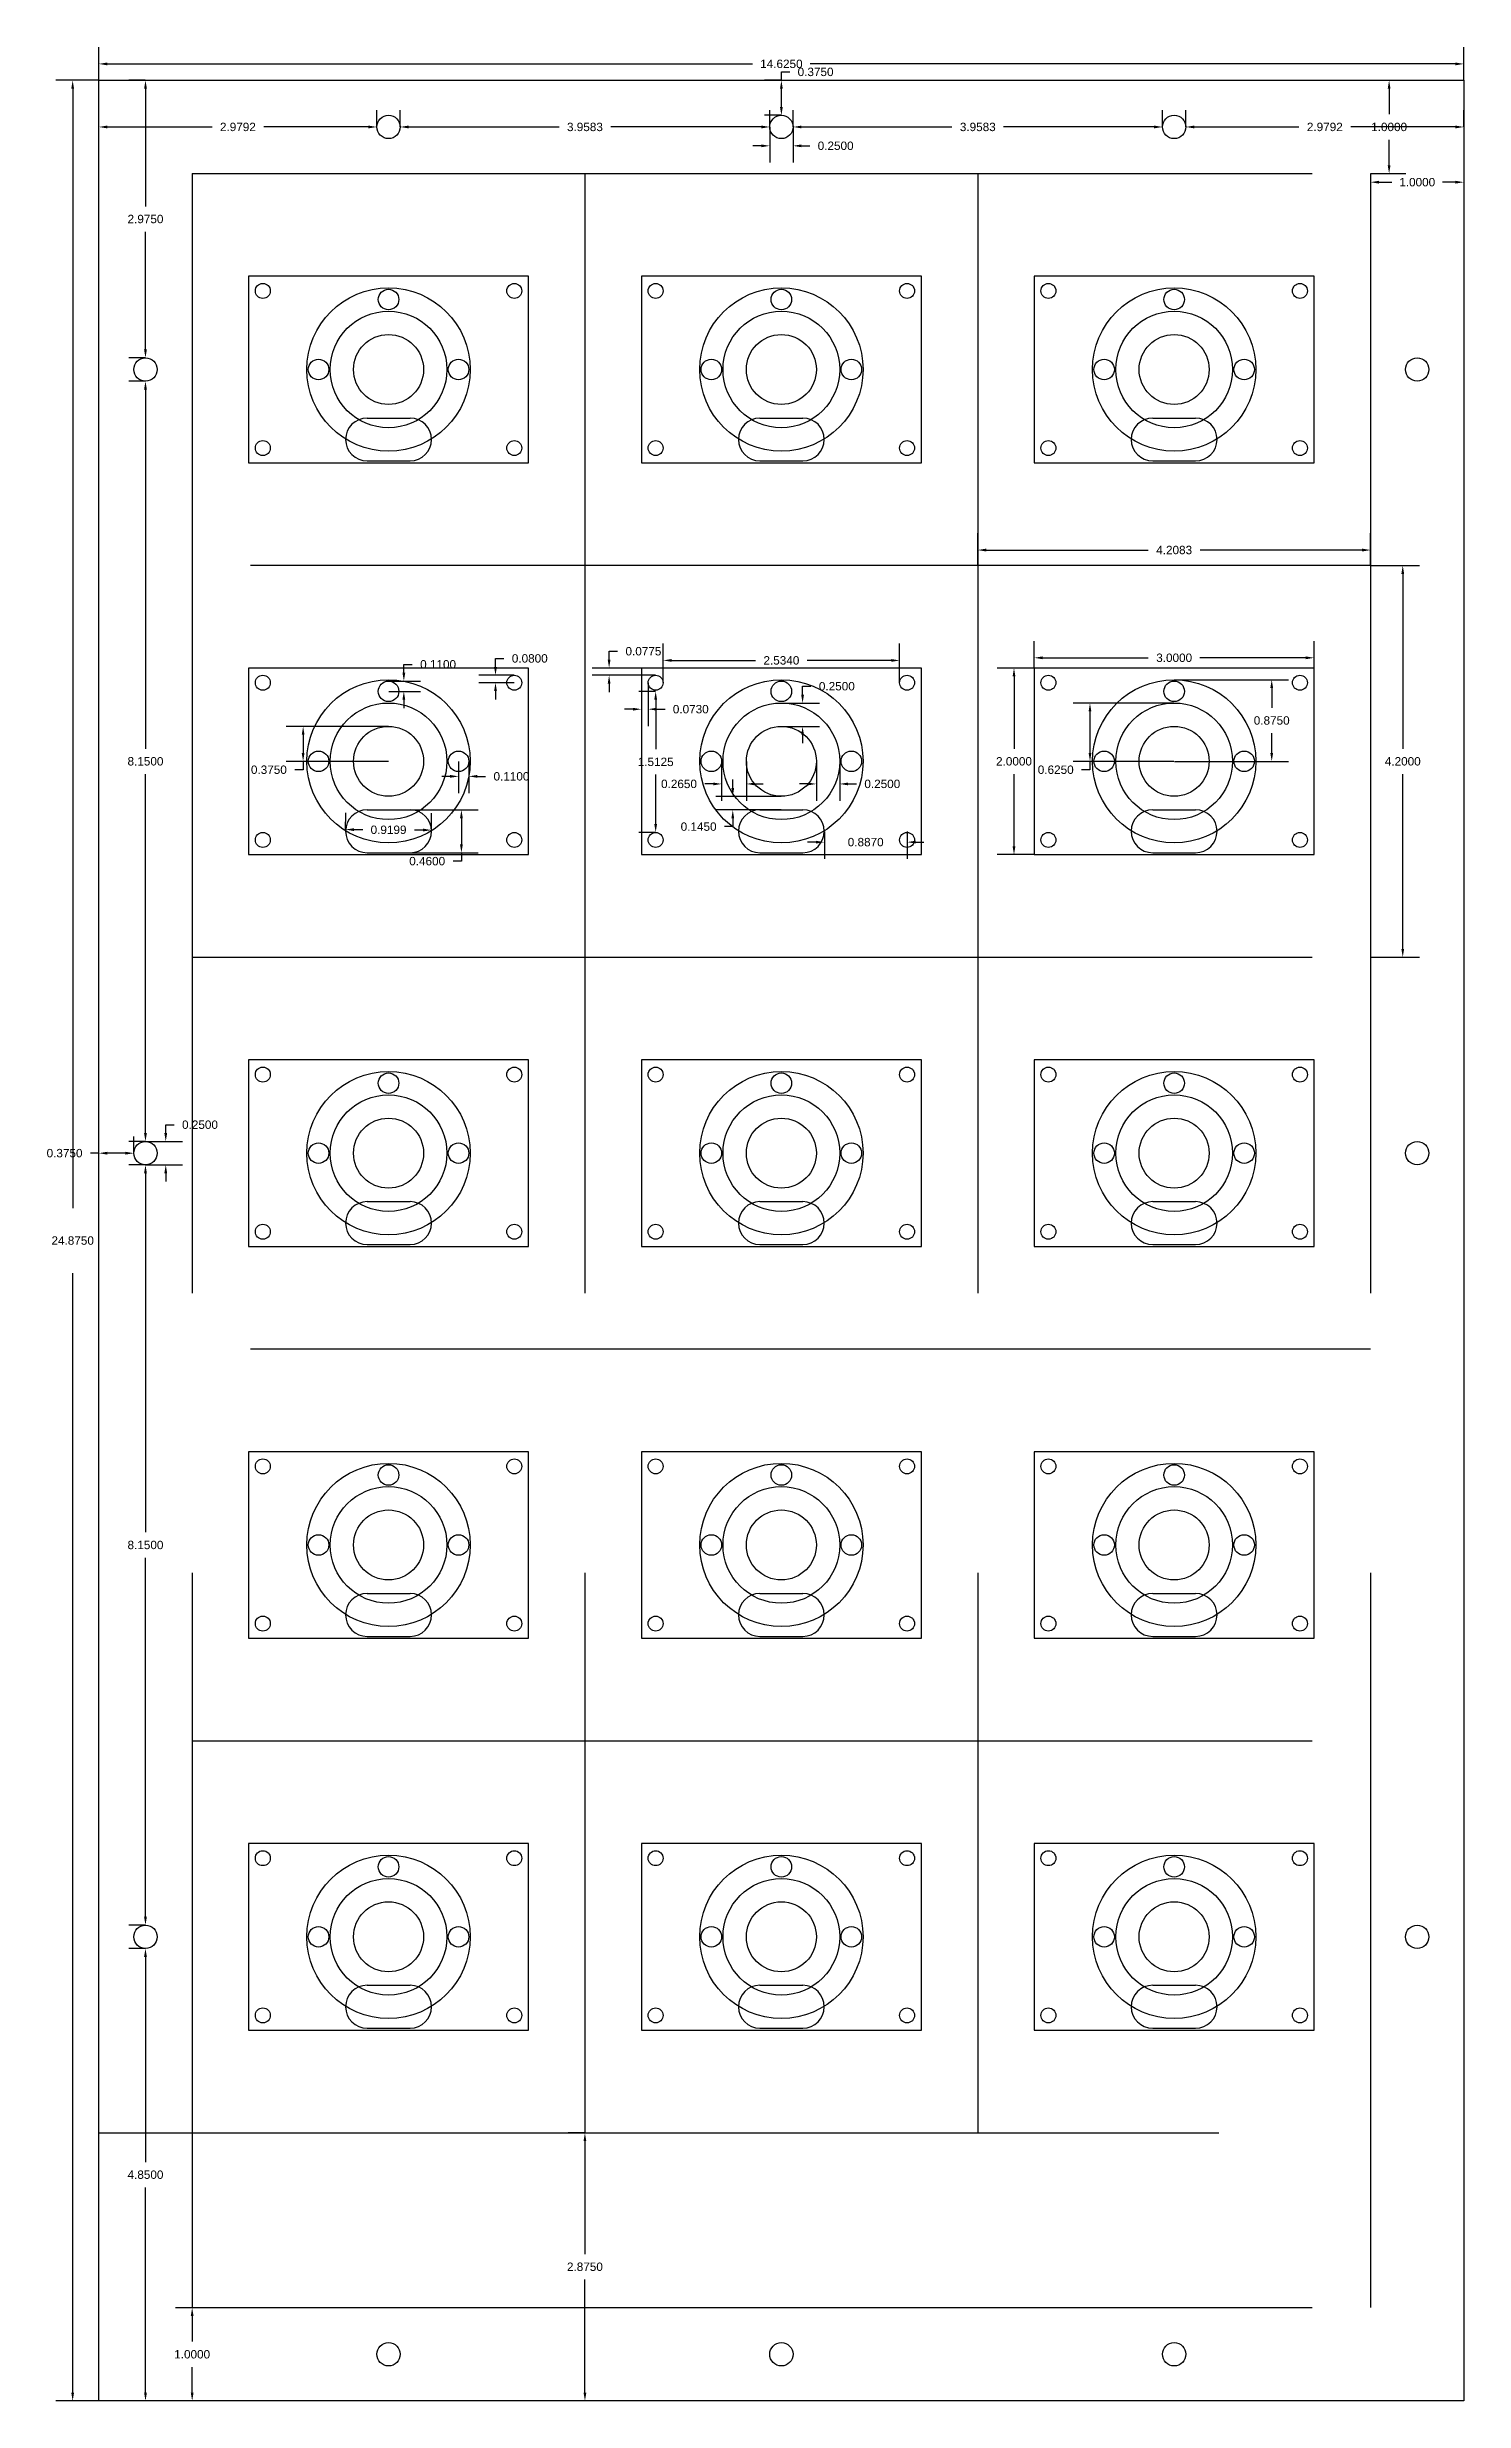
# Model space of a CAD drawing. Header units: inches. Extents: x 25.4 to 62.3, y -2 to 24.2.
# Drawn here: x 39.26 to 54.44, y -2 to 23.23 of the extents above; entities that cross this region are included whole.
import ezdxf

# ---------------------------------------------------------------- set-up
doc = ezdxf.new("R2010")
doc.units = ezdxf.units.IN
doc.header["$MEASUREMENT"] = 0
doc.linetypes.add('ACAD_ISO02W100', pattern=[15, 12, -3])
doc.layers.add('Reference', color=5, linetype='ACAD_ISO02W100')
doc.styles.get("Standard").update_dxf_attribs({"font": 'arial.ttf'})
doc.dimstyles.new('Annotative', dxfattribs={"dimscale": 0, "dimtxt": 0.09, "dimasz": 0.09, "dimexe": 0.18, "dimexo": 0.0025, "dimgap": 0.09, "dimtad": 0, "dimtih": 1, "dimtoh": 1, "dimdec": 4, "dimzin": 0, "dimdsep": 46, "dimtxsty": 'Standard', "dimcen": 0.09, "dimadec": 0, "dimazin": 0, "dimtfac": 1, "dimtdec": 4, "dimtofl": 0, "dimtmove": 0, "dimatfit": 3, "dimfxl": 1, "dimtolj": 1, "dimtzin": 0, "dimarcsym": 0})

msp = doc.modelspace()

# ---------------------------------------------------------------- blocks, each defined once
blk = doc.blocks.new('*D23')
at = {"layer": 'Defpoints', "color": 0, "transparency": 16777216}
for p in [(42.922, 15.948), (42.007, 15.573), (42.922, 15.573)]:
    blk.add_point(p, dxfattribs=at)
at = {"layer": 'Reference', "color": 0, "lineweight": -2, "transparency": 16777216}
for p, q in [((42.92, 15.948), (41.827, 15.948)), ((42.007, 15.858), (42.007, 15.663)), ((42.92, 15.573), (41.827, 15.573)), ((42.007, 15.483), (41.917, 15.483)), ((42.007, 15.573), (42.007, 15.483))]:
    blk.add_line(p, q, dxfattribs=at)
at = {"layer": 'Reference', "color": 0, "transparency": 16777216}
for points in [[(41.992, 15.858), (42.022, 15.858), (42.007, 15.948)], [(41.992, 15.663), (42.022, 15.663), (42.007, 15.573)]]:
    blk.add_solid(points, dxfattribs=at)
at = {"layer": 'Reference', "color": 0, "transparency": 16777216, "insert": (41.64, 15.483), "char_height": 0.09, "attachment_point": 5}
blk.add_mtext('\\A1;0.3750', dxfattribs=at)
blk = doc.blocks.new('*D24')
at = {"layer": 'Defpoints', "color": 0, "transparency": 16777216}
for p in [(42.462, 14.829), (43.382, 14.836), (43.382, 14.823)]:
    blk.add_point(p, dxfattribs=at)
at = {"layer": 'Reference', "color": 0, "lineweight": -2, "transparency": 16777216}
for p, q in [((42.462, 14.832), (42.463, 15.022)), ((43.382, 14.826), (43.383, 15.016)), ((42.552, 14.841), (42.645, 14.841)), ((43.292, 14.837), (43.199, 14.837))]:
    blk.add_line(p, q, dxfattribs=at)
at = {"layer": 'Reference', "color": 0, "transparency": 16777216}
for points in [[(42.552, 14.856), (42.552, 14.826), (42.462, 14.842)], [(43.292, 14.852), (43.292, 14.822), (43.382, 14.836)]]:
    blk.add_solid(points, dxfattribs=at)
at = {"layer": 'Reference', "color": 0, "transparency": 16777216, "insert": (42.922, 14.839), "char_height": 0.09, "attachment_point": 5}
blk.add_mtext('\\A1;0.9199', dxfattribs=at)
blk = doc.blocks.new('*D25')
at = {"layer": 'Defpoints', "color": 0, "transparency": 16777216}
for p in [(42.922, 16.433), (43.086, 16.433), (42.922, 16.323)]:
    blk.add_point(p, dxfattribs=at)
at = {"layer": 'Reference', "color": 0, "lineweight": -2, "transparency": 16777216}
for p, q in [((42.925, 16.433), (43.266, 16.433)), ((43.086, 16.523), (43.086, 16.613)), ((43.086, 16.613), (43.176, 16.613)), ((42.925, 16.323), (43.266, 16.323)), ((43.086, 16.233), (43.086, 16.143))]:
    blk.add_line(p, q, dxfattribs=at)
at = {"layer": 'Reference', "color": 0, "transparency": 16777216}
for points in [[(43.071, 16.523), (43.101, 16.523), (43.086, 16.433)], [(43.071, 16.233), (43.101, 16.233), (43.086, 16.323)]]:
    blk.add_solid(points, dxfattribs=at)
at = {"layer": 'Reference', "color": 0, "transparency": 16777216, "insert": (43.453, 16.613), "char_height": 0.09, "attachment_point": 5}
blk.add_mtext('\\A1;0.1100', dxfattribs=at)
blk = doc.blocks.new('*D26')
at = {"layer": 'Defpoints', "color": 0, "transparency": 16777216}
for p in [(43.672, 15.573), (43.782, 15.573), (43.782, 15.412)]:
    blk.add_point(p, dxfattribs=at)
at = {"layer": 'Reference', "color": 0, "lineweight": -2, "transparency": 16777216}
for p, q in [((43.582, 15.412), (43.492, 15.412)), ((43.672, 15.571), (43.672, 15.232)), ((43.782, 15.571), (43.782, 15.232)), ((43.872, 15.412), (43.962, 15.412))]:
    blk.add_line(p, q, dxfattribs=at)
at = {"layer": 'Reference', "color": 0, "transparency": 16777216}
for points in [[(43.582, 15.427), (43.582, 15.397), (43.672, 15.412)], [(43.872, 15.427), (43.872, 15.397), (43.782, 15.412)]]:
    blk.add_solid(points, dxfattribs=at)
at = {"layer": 'Reference', "color": 0, "transparency": 16777216, "insert": (44.239, 15.412), "char_height": 0.09, "attachment_point": 5}
blk.add_mtext('\\A1;0.1100', dxfattribs=at)
blk = doc.blocks.new('*D28')
at = {"layer": 'Defpoints', "color": 0, "transparency": 16777216}
for p in [(42.922, 15.053), (42.922, 14.593), (43.703, 14.593)]:
    blk.add_point(p, dxfattribs=at)
at = {"layer": 'Reference', "color": 0, "lineweight": -2, "transparency": 16777216}
for p, q in [((42.925, 15.053), (43.883, 15.053)), ((43.703, 14.963), (43.703, 14.683)), ((42.925, 14.593), (43.883, 14.593)), ((43.703, 14.503), (43.613, 14.503)), ((43.703, 14.593), (43.703, 14.503))]:
    blk.add_line(p, q, dxfattribs=at)
at = {"layer": 'Reference', "color": 0, "transparency": 16777216}
for points in [[(43.688, 14.963), (43.718, 14.963), (43.703, 15.053)], [(43.688, 14.683), (43.718, 14.683), (43.703, 14.593)]]:
    blk.add_solid(points, dxfattribs=at)
at = {"layer": 'Reference', "color": 0, "transparency": 16777216, "insert": (43.336, 14.503), "char_height": 0.09, "attachment_point": 5}
blk.add_mtext('\\A1;0.4600', dxfattribs=at)
blk = doc.blocks.new('*D29')
at = {"layer": 'Defpoints', "color": 0, "transparency": 16777216}
for p in [(44.068, 16.496), (44.269, 16.496), (44.269, 16.416)]:
    blk.add_point(p, dxfattribs=at)
at = {"layer": 'Reference', "color": 0, "lineweight": -2, "transparency": 16777216}
for p, q in [((44.068, 16.586), (44.068, 16.676)), ((44.068, 16.676), (44.158, 16.676)), ((44.267, 16.496), (43.888, 16.496)), ((44.267, 16.416), (43.888, 16.416)), ((44.068, 16.326), (44.068, 16.236))]:
    blk.add_line(p, q, dxfattribs=at)
at = {"layer": 'Reference', "color": 0, "transparency": 16777216}
for points in [[(44.053, 16.586), (44.083, 16.586), (44.068, 16.496)], [(44.053, 16.326), (44.083, 16.326), (44.068, 16.416)]]:
    blk.add_solid(points, dxfattribs=at)
at = {"layer": 'Reference', "color": 0, "transparency": 16777216, "insert": (44.435, 16.676), "char_height": 0.09, "attachment_point": 5}
blk.add_mtext('\\A1;0.0800', dxfattribs=at)
blk = doc.blocks.new('*D31')
at = {"layer": 'Defpoints', "color": 0, "transparency": 16777216}
for p in [(46.491, 15.573), (46.756, 15.573), (46.491, 15.331)]:
    blk.add_point(p, dxfattribs=at)
at = {"layer": 'Reference', "color": 0, "lineweight": -2, "transparency": 16777216}
for p, q in [((46.491, 15.571), (46.491, 15.151)), ((46.756, 15.571), (46.756, 15.151)), ((46.401, 15.331), (46.311, 15.331)), ((46.846, 15.331), (46.936, 15.331))]:
    blk.add_line(p, q, dxfattribs=at)
at = {"layer": 'Reference', "color": 0, "transparency": 16777216}
for points in [[(46.401, 15.346), (46.401, 15.316), (46.491, 15.331)], [(46.846, 15.346), (46.846, 15.316), (46.756, 15.331)]]:
    blk.add_solid(points, dxfattribs=at)
at = {"layer": 'Reference', "color": 0, "transparency": 16777216, "insert": (46.034, 15.331), "char_height": 0.09, "attachment_point": 5}
blk.add_mtext('\\A1;0.2650', dxfattribs=at)
blk = doc.blocks.new('*D32')
at = {"layer": 'Defpoints', "color": 0, "transparency": 16777216}
for p in [(47.506, 15.573), (47.756, 15.573), (47.756, 15.331)]:
    blk.add_point(p, dxfattribs=at)
at = {"layer": 'Reference', "color": 0, "lineweight": -2, "transparency": 16777216}
for p, q in [((47.506, 15.571), (47.506, 15.151)), ((47.756, 15.571), (47.756, 15.151)), ((47.416, 15.331), (47.326, 15.331)), ((47.846, 15.331), (47.936, 15.331))]:
    blk.add_line(p, q, dxfattribs=at)
at = {"layer": 'Reference', "color": 0, "transparency": 16777216}
for points in [[(47.416, 15.346), (47.416, 15.316), (47.506, 15.331)], [(47.846, 15.346), (47.846, 15.316), (47.756, 15.331)]]:
    blk.add_solid(points, dxfattribs=at)
at = {"layer": 'Reference', "color": 0, "transparency": 16777216, "insert": (48.212, 15.331), "char_height": 0.09, "attachment_point": 5}
blk.add_mtext('\\A1;0.2500', dxfattribs=at)
blk = doc.blocks.new('*D33')
at = {"layer": 'Defpoints', "color": 0, "transparency": 16777216}
for p in [(47.131, 16.198), (47.358, 16.198), (47.131, 15.948)]:
    blk.add_point(p, dxfattribs=at)
at = {"layer": 'Reference', "color": 0, "lineweight": -2, "transparency": 16777216}
for p, q in [((47.133, 16.198), (47.538, 16.198)), ((47.358, 16.288), (47.358, 16.378)), ((47.358, 16.378), (47.448, 16.378)), ((47.133, 15.948), (47.538, 15.948)), ((47.358, 15.858), (47.358, 15.768))]:
    blk.add_line(p, q, dxfattribs=at)
at = {"layer": 'Reference', "color": 0, "transparency": 16777216}
for points in [[(47.343, 16.288), (47.373, 16.288), (47.358, 16.198)], [(47.343, 15.858), (47.373, 15.858), (47.358, 15.948)]]:
    blk.add_solid(points, dxfattribs=at)
at = {"layer": 'Reference', "color": 0, "transparency": 16777216, "insert": (47.725, 16.378), "char_height": 0.09, "attachment_point": 5}
blk.add_mtext('\\A1;0.2500', dxfattribs=at)
blk = doc.blocks.new('*D34')
at = {"layer": 'Defpoints', "color": 0, "transparency": 16777216}
for p in [(45.784, 16.323), (45.784, 14.811), (45.784, 14.811)]:
    blk.add_point(p, dxfattribs=at)
at = {"layer": 'Reference', "color": 0, "lineweight": -2, "transparency": 16777216}
for p, q in [((45.781, 16.323), (45.604, 16.323)), ((45.784, 16.233), (45.784, 15.703)), ((45.784, 14.901), (45.784, 15.431)), ((45.781, 14.811), (45.604, 14.811))]:
    blk.add_line(p, q, dxfattribs=at)
at = {"layer": 'Reference', "color": 0, "transparency": 16777216}
for points in [[(45.769, 16.233), (45.799, 16.233), (45.784, 16.323)], [(45.769, 14.901), (45.799, 14.901), (45.784, 14.811)]]:
    blk.add_solid(points, dxfattribs=at)
at = {"layer": 'Reference', "color": 0, "transparency": 16777216, "insert": (45.784, 15.567), "char_height": 0.09, "attachment_point": 5}
blk.add_mtext('\\A1;1.5125', dxfattribs=at)
blk = doc.blocks.new('*D35')
at = {"layer": 'Defpoints', "color": 0, "transparency": 16777216}
for p in [(48.398, 16.655), (45.864, 16.416), (48.398, 16.416)]:
    blk.add_point(p, dxfattribs=at)
at = {"layer": 'Reference', "color": 0, "lineweight": -2, "transparency": 16777216}
for p, q in [((45.864, 16.418), (45.864, 16.835)), ((45.954, 16.655), (46.853, 16.655)), ((48.308, 16.655), (47.408, 16.655)), ((48.398, 16.418), (48.398, 16.835))]:
    blk.add_line(p, q, dxfattribs=at)
at = {"layer": 'Reference', "color": 0, "transparency": 16777216}
for points in [[(45.954, 16.67), (45.954, 16.64), (45.864, 16.655)], [(48.308, 16.67), (48.308, 16.64), (48.398, 16.655)]]:
    blk.add_solid(points, dxfattribs=at)
at = {"layer": 'Reference', "color": 0, "transparency": 16777216, "insert": (47.131, 16.655), "char_height": 0.09, "attachment_point": 5}
blk.add_mtext('\\A1;2.5340', dxfattribs=at)
blk = doc.blocks.new('*D36')
at = {"layer": 'Defpoints', "color": 0, "transparency": 16777216}
for p in [(47.131, 15.198), (46.61, 15.053), (47.131, 15.053)]:
    blk.add_point(p, dxfattribs=at)
at = {"layer": 'Reference', "color": 0, "lineweight": -2, "transparency": 16777216}
for p, q in [((47.128, 15.198), (46.43, 15.198)), ((46.61, 15.288), (46.61, 15.378)), ((47.128, 15.053), (46.43, 15.053)), ((46.61, 14.963), (46.61, 14.873)), ((46.61, 14.873), (46.52, 14.873))]:
    blk.add_line(p, q, dxfattribs=at)
at = {"layer": 'Reference', "color": 0, "transparency": 16777216}
for points in [[(46.595, 15.288), (46.625, 15.288), (46.61, 15.198)], [(46.595, 14.963), (46.625, 14.963), (46.61, 15.053)]]:
    blk.add_solid(points, dxfattribs=at)
at = {"layer": 'Reference', "color": 0, "transparency": 16777216, "insert": (46.244, 14.873), "char_height": 0.09, "attachment_point": 5}
blk.add_mtext('\\A1;0.1450', dxfattribs=at)
blk = doc.blocks.new('*D38')
at = {"layer": 'Defpoints', "color": 0, "transparency": 16777216}
for p in [(47.591, 14.823), (48.478, 14.823), (48.478, 14.707)]:
    blk.add_point(p, dxfattribs=at)
at = {"layer": 'Reference', "color": 0, "lineweight": -2, "transparency": 16777216}
for p, q in [((47.501, 14.707), (47.411, 14.707)), ((47.591, 14.821), (47.591, 14.527)), ((48.478, 14.821), (48.478, 14.527)), ((48.568, 14.707), (48.658, 14.707))]:
    blk.add_line(p, q, dxfattribs=at)
at = {"layer": 'Reference', "color": 0, "transparency": 16777216}
for points in [[(47.501, 14.722), (47.501, 14.692), (47.591, 14.707)], [(48.568, 14.722), (48.568, 14.692), (48.478, 14.707)]]:
    blk.add_solid(points, dxfattribs=at)
at = {"layer": 'Reference', "color": 0, "transparency": 16777216, "insert": (48.034, 14.707), "char_height": 0.09, "attachment_point": 5}
blk.add_mtext('\\A1;0.8870', dxfattribs=at)
blk = doc.blocks.new('*D39')
at = {"layer": 'Defpoints', "color": 0, "transparency": 16777216}
for p in [(51.339, 16.198), (50.437, 15.573), (51.339, 15.573)]:
    blk.add_point(p, dxfattribs=at)
at = {"layer": 'Reference', "color": 0, "lineweight": -2, "transparency": 16777216}
for p, q in [((51.336, 16.198), (50.257, 16.198)), ((50.437, 16.108), (50.437, 15.663)), ((51.336, 15.573), (50.257, 15.573)), ((50.437, 15.483), (50.347, 15.483)), ((50.437, 15.573), (50.437, 15.483))]:
    blk.add_line(p, q, dxfattribs=at)
at = {"layer": 'Reference', "color": 0, "transparency": 16777216}
for points in [[(50.422, 16.108), (50.452, 16.108), (50.437, 16.198)], [(50.422, 15.663), (50.452, 15.663), (50.437, 15.573)]]:
    blk.add_solid(points, dxfattribs=at)
at = {"layer": 'Reference', "color": 0, "transparency": 16777216, "insert": (50.07, 15.483), "char_height": 0.09, "attachment_point": 5}
blk.add_mtext('\\A1;0.6250', dxfattribs=at)
blk = doc.blocks.new('*D40')
at = {"layer": 'Defpoints', "color": 0, "transparency": 16777216}
for p in [(51.339, 16.448), (51.339, 15.573), (52.384, 15.573)]:
    blk.add_point(p, dxfattribs=at)
at = {"layer": 'Reference', "color": 0, "lineweight": -2, "transparency": 16777216}
for p, q in [((51.341, 16.448), (52.564, 16.448)), ((52.384, 16.358), (52.384, 16.147)), ((52.384, 15.663), (52.384, 15.875)), ((51.341, 15.573), (52.564, 15.573))]:
    blk.add_line(p, q, dxfattribs=at)
at = {"layer": 'Reference', "color": 0, "transparency": 16777216}
for points in [[(52.369, 16.358), (52.399, 16.358), (52.384, 16.448)], [(52.369, 15.663), (52.399, 15.663), (52.384, 15.573)]]:
    blk.add_solid(points, dxfattribs=at)
at = {"layer": 'Reference', "color": 0, "transparency": 16777216, "insert": (52.384, 16.011), "char_height": 0.09, "attachment_point": 5}
blk.add_mtext('\\A1;0.8750', dxfattribs=at)
blk = doc.blocks.new('*D41')
at = {"layer": 'Defpoints', "color": 0, "transparency": 16777216}
for p in [(49.839, 16.573), (49.623, 14.573), (49.839, 14.573)]:
    blk.add_point(p, dxfattribs=at)
at = {"layer": 'Reference', "color": 0, "lineweight": -2, "transparency": 16777216}
for p, q in [((49.836, 16.573), (49.443, 16.573)), ((49.623, 16.483), (49.623, 15.709)), ((49.623, 14.663), (49.623, 15.437)), ((49.836, 14.573), (49.443, 14.573))]:
    blk.add_line(p, q, dxfattribs=at)
at = {"layer": 'Reference', "color": 0, "transparency": 16777216}
for points in [[(49.608, 16.483), (49.638, 16.483), (49.623, 16.573)], [(49.608, 14.663), (49.638, 14.663), (49.623, 14.573)]]:
    blk.add_solid(points, dxfattribs=at)
at = {"layer": 'Reference', "color": 0, "transparency": 16777216, "insert": (49.623, 15.573), "char_height": 0.09, "attachment_point": 5}
blk.add_mtext('\\A1;2.0000', dxfattribs=at)
blk = doc.blocks.new('*D42')
at = {"layer": 'Defpoints', "color": 0, "transparency": 16777216}
for p in [(52.839, 16.683), (49.839, 16.573), (52.839, 16.573)]:
    blk.add_point(p, dxfattribs=at)
at = {"layer": 'Reference', "color": 0, "lineweight": -2, "transparency": 16777216}
for p, q in [((49.839, 16.576), (49.839, 16.863)), ((49.929, 16.683), (51.062, 16.683)), ((52.749, 16.683), (51.615, 16.683)), ((52.839, 16.576), (52.839, 16.863))]:
    blk.add_line(p, q, dxfattribs=at)
at = {"layer": 'Reference', "color": 0, "transparency": 16777216}
for points in [[(49.929, 16.698), (49.929, 16.668), (49.839, 16.683)], [(52.749, 16.698), (52.749, 16.668), (52.839, 16.683)]]:
    blk.add_solid(points, dxfattribs=at)
at = {"layer": 'Reference', "color": 0, "transparency": 16777216, "insert": (51.339, 16.683), "char_height": 0.09, "attachment_point": 5}
blk.add_mtext('\\A1;3.0000', dxfattribs=at)
blk = doc.blocks.new('*D43')
at = {"layer": 'Defpoints', "color": 0, "transparency": 16777216}
for p in [(45.285, 16.573), (45.784, 16.573), (45.784, 16.496)]:
    blk.add_point(p, dxfattribs=at)
at = {"layer": 'Reference', "color": 0, "lineweight": -2, "transparency": 16777216}
for p, q in [((45.285, 16.663), (45.285, 16.753)), ((45.285, 16.753), (45.375, 16.753)), ((45.781, 16.573), (45.105, 16.573)), ((45.781, 16.496), (45.105, 16.496)), ((45.285, 16.406), (45.285, 16.316))]:
    blk.add_line(p, q, dxfattribs=at)
at = {"layer": 'Reference', "color": 0, "transparency": 16777216}
for points in [[(45.27, 16.663), (45.3, 16.663), (45.285, 16.573)], [(45.27, 16.406), (45.3, 16.406), (45.285, 16.496)]]:
    blk.add_solid(points, dxfattribs=at)
at = {"layer": 'Reference', "color": 0, "transparency": 16777216, "insert": (45.653, 16.753), "char_height": 0.09, "attachment_point": 5}
blk.add_mtext('\\A1;0.0775', dxfattribs=at)
blk = doc.blocks.new('*D45')
at = {"layer": 'Defpoints', "color": 0, "transparency": 16777216}
for p in [(45.631, 16.416), (45.704, 16.416), (45.704, 16.132)]:
    blk.add_point(p, dxfattribs=at)
at = {"layer": 'Reference', "color": 0, "lineweight": -2, "transparency": 16777216}
for p, q in [((45.631, 16.413), (45.631, 15.952)), ((45.704, 16.413), (45.704, 15.952)), ((45.541, 16.132), (45.451, 16.132)), ((45.794, 16.132), (45.884, 16.132))]:
    blk.add_line(p, q, dxfattribs=at)
at = {"layer": 'Reference', "color": 0, "transparency": 16777216}
for points in [[(45.541, 16.147), (45.541, 16.117), (45.631, 16.132)], [(45.794, 16.147), (45.794, 16.117), (45.704, 16.132)]]:
    blk.add_solid(points, dxfattribs=at)
at = {"layer": 'Reference', "color": 0, "transparency": 16777216, "insert": (46.16, 16.132), "char_height": 0.09, "attachment_point": 5}
blk.add_mtext('\\A1;0.0730', dxfattribs=at)
blk = doc.blocks.new('*D46')
at = {"layer": 'Defpoints', "color": 0, "transparency": 16777216}
for p in [(53.443, 17.673), (53.443, 13.473), (53.788, 13.473)]:
    blk.add_point(p, dxfattribs=at)
at = {"layer": 'Reference', "color": 0, "lineweight": -2, "transparency": 16777216}
for p, q in [((53.446, 17.673), (53.968, 17.673)), ((53.788, 17.583), (53.788, 15.709)), ((53.788, 13.563), (53.788, 15.437)), ((53.446, 13.473), (53.968, 13.473))]:
    blk.add_line(p, q, dxfattribs=at)
at = {"layer": 'Reference', "color": 0, "transparency": 16777216}
for points in [[(53.773, 17.583), (53.803, 17.583), (53.788, 17.673)], [(53.773, 13.563), (53.803, 13.563), (53.788, 13.473)]]:
    blk.add_solid(points, dxfattribs=at)
at = {"layer": 'Reference', "color": 0, "transparency": 16777216, "insert": (53.788, 15.573), "char_height": 0.09, "attachment_point": 5}
blk.add_mtext('\\A1;4.2000', dxfattribs=at)
blk = doc.blocks.new('*D47')
at = {"layer": 'Defpoints', "color": 0, "transparency": 16777216}
for p in [(49.235, 17.673), (53.443, 17.838), (53.443, 17.673)]:
    blk.add_point(p, dxfattribs=at)
at = {"layer": 'Reference', "color": 0, "lineweight": -2, "transparency": 16777216}
for p, q in [((49.235, 17.676), (49.235, 18.018)), ((53.443, 17.676), (53.443, 18.018)), ((49.325, 17.838), (51.06, 17.838)), ((53.353, 17.838), (51.618, 17.838))]:
    blk.add_line(p, q, dxfattribs=at)
at = {"layer": 'Reference', "color": 0, "transparency": 16777216}
for points in [[(49.325, 17.853), (49.325, 17.823), (49.235, 17.838)], [(53.353, 17.853), (53.353, 17.823), (53.443, 17.838)]]:
    blk.add_solid(points, dxfattribs=at)
at = {"layer": 'Reference', "color": 0, "transparency": 16777216, "insert": (51.339, 17.838), "char_height": 0.09, "attachment_point": 5}
blk.add_mtext('\\A1;4.2083', dxfattribs=at)
blk = doc.blocks.new('*D48')
at = {"layer": 'Defpoints', "color": 0, "transparency": 16777216}
for p in [(39.538, 22.873), (39.818, 22.873), (39.818, -2.002)]:
    blk.add_point(p, dxfattribs=at)
at = {"layer": 'Reference', "color": 0, "lineweight": -2, "transparency": 16777216}
for p, q in [((39.816, 22.873), (39.358, 22.873)), ((39.538, 22.783), (39.538, 10.572)), ((39.538, -1.912), (39.538, 10.3)), ((39.816, -2.002), (39.358, -2.002))]:
    blk.add_line(p, q, dxfattribs=at)
at = {"layer": 'Reference', "color": 0, "transparency": 16777216}
for points in [[(39.523, 22.783), (39.553, 22.783), (39.538, 22.873)], [(39.523, -1.912), (39.553, -1.912), (39.538, -2.002)]]:
    blk.add_solid(points, dxfattribs=at)
at = {"layer": 'Reference', "color": 0, "transparency": 16777216, "insert": (39.538, 10.436), "char_height": 0.09, "attachment_point": 5}
blk.add_mtext('\\A1;24.8750', dxfattribs=at)
blk = doc.blocks.new('*D49')
at = {"layer": 'Defpoints', "color": 0, "transparency": 16777216}
for p in [(54.443, 23.049), (39.818, 22.873), (54.443, 22.873)]:
    blk.add_point(p, dxfattribs=at)
at = {"layer": 'Reference', "color": 0, "lineweight": -2, "transparency": 16777216}
for p, q in [((39.818, 22.876), (39.818, 23.229)), ((54.443, 22.876), (54.443, 23.229)), ((39.908, 23.049), (46.823, 23.049)), ((54.353, 23.049), (47.438, 23.049))]:
    blk.add_line(p, q, dxfattribs=at)
at = {"layer": 'Reference', "color": 0, "transparency": 16777216}
for points in [[(39.908, 23.064), (39.908, 23.034), (39.818, 23.049)], [(54.353, 23.064), (54.353, 23.034), (54.443, 23.049)]]:
    blk.add_solid(points, dxfattribs=at)
at = {"layer": 'Reference', "color": 0, "transparency": 16777216, "insert": (47.131, 23.049), "char_height": 0.09, "attachment_point": 5}
blk.add_mtext('\\A1;14.6250', dxfattribs=at)
blk = doc.blocks.new('*D51')
at = {"layer": 'Defpoints', "color": 0, "transparency": 16777216}
for p in [(47.256, 22.373), (51.214, 22.373), (51.214, 22.373)]:
    blk.add_point(p, dxfattribs=at)
at = {"layer": 'Reference', "color": 0, "lineweight": -2, "transparency": 16777216}
for p, q in [((47.256, 22.376), (47.256, 22.553)), ((51.214, 22.376), (51.214, 22.553)), ((47.346, 22.373), (48.958, 22.373)), ((51.124, 22.373), (49.511, 22.373))]:
    blk.add_line(p, q, dxfattribs=at)
at = {"layer": 'Reference', "color": 0, "transparency": 16777216}
for points in [[(47.346, 22.388), (47.346, 22.358), (47.256, 22.373)], [(51.124, 22.388), (51.124, 22.358), (51.214, 22.373)]]:
    blk.add_solid(points, dxfattribs=at)
at = {"layer": 'Reference', "color": 0, "transparency": 16777216, "insert": (49.235, 22.373), "char_height": 0.09, "attachment_point": 5}
blk.add_mtext('\\A1;3.9583', dxfattribs=at)
blk = doc.blocks.new('*D52')
at = {"layer": 'Defpoints', "color": 0, "transparency": 16777216}
for p in [(43.047, 22.373), (47.006, 22.373), (47.006, 22.373)]:
    blk.add_point(p, dxfattribs=at)
at = {"layer": 'Reference', "color": 0, "lineweight": -2, "transparency": 16777216}
for p, q in [((43.047, 22.376), (43.047, 22.553)), ((47.006, 22.376), (47.006, 22.553)), ((43.137, 22.373), (44.75, 22.373)), ((46.916, 22.373), (45.303, 22.373))]:
    blk.add_line(p, q, dxfattribs=at)
at = {"layer": 'Reference', "color": 0, "transparency": 16777216}
for points in [[(43.137, 22.388), (43.137, 22.358), (43.047, 22.373)], [(46.916, 22.388), (46.916, 22.358), (47.006, 22.373)]]:
    blk.add_solid(points, dxfattribs=at)
at = {"layer": 'Reference', "color": 0, "transparency": 16777216, "insert": (45.026, 22.373), "char_height": 0.09, "attachment_point": 5}
blk.add_mtext('\\A1;3.9583', dxfattribs=at)
blk = doc.blocks.new('*D53')
at = {"layer": 'Defpoints', "color": 0, "transparency": 16777216}
for p in [(47.006, 22.373), (47.256, 22.373), (47.256, 22.171)]:
    blk.add_point(p, dxfattribs=at)
at = {"layer": 'Reference', "color": 0, "lineweight": -2, "transparency": 16777216}
for p, q in [((47.006, 22.371), (47.006, 21.991)), ((47.256, 22.371), (47.256, 21.991)), ((46.916, 22.171), (46.826, 22.171)), ((47.346, 22.171), (47.436, 22.171))]:
    blk.add_line(p, q, dxfattribs=at)
at = {"layer": 'Reference', "color": 0, "transparency": 16777216}
for points in [[(46.916, 22.186), (46.916, 22.156), (47.006, 22.171)], [(47.346, 22.186), (47.346, 22.156), (47.256, 22.171)]]:
    blk.add_solid(points, dxfattribs=at)
at = {"layer": 'Reference', "color": 0, "transparency": 16777216, "insert": (47.712, 22.171), "char_height": 0.09, "attachment_point": 5}
blk.add_mtext('\\A1;0.2500', dxfattribs=at)
blk = doc.blocks.new('*D54')
at = {"layer": 'Defpoints', "color": 0, "transparency": 16777216}
for p in [(39.818, 22.373), (39.818, 22.373), (42.797, 22.373)]:
    blk.add_point(p, dxfattribs=at)
at = {"layer": 'Reference', "color": 0, "lineweight": -2, "transparency": 16777216}
for p, q in [((39.818, 22.376), (39.818, 22.553)), ((42.797, 22.376), (42.797, 22.553)), ((39.908, 22.373), (41.031, 22.373)), ((42.707, 22.373), (41.585, 22.373))]:
    blk.add_line(p, q, dxfattribs=at)
at = {"layer": 'Reference', "color": 0, "transparency": 16777216}
for points in [[(39.908, 22.388), (39.908, 22.358), (39.818, 22.373)], [(42.707, 22.388), (42.707, 22.358), (42.797, 22.373)]]:
    blk.add_solid(points, dxfattribs=at)
at = {"layer": 'Reference', "color": 0, "transparency": 16777216, "insert": (41.308, 22.373), "char_height": 0.09, "attachment_point": 5}
blk.add_mtext('\\A1;2.9792', dxfattribs=at)
blk = doc.blocks.new('*D55')
at = {"layer": 'Defpoints', "color": 0, "transparency": 16777216}
for p in [(51.464, 22.373), (54.443, 22.373), (54.443, 22.373)]:
    blk.add_point(p, dxfattribs=at)
at = {"layer": 'Reference', "color": 0, "lineweight": -2, "transparency": 16777216}
for p, q in [((51.464, 22.376), (51.464, 22.553)), ((54.443, 22.376), (54.443, 22.553)), ((51.554, 22.373), (52.676, 22.373)), ((54.353, 22.373), (53.231, 22.373))]:
    blk.add_line(p, q, dxfattribs=at)
at = {"layer": 'Reference', "color": 0, "transparency": 16777216}
for points in [[(51.554, 22.388), (51.554, 22.358), (51.464, 22.373)], [(54.353, 22.388), (54.353, 22.358), (54.443, 22.373)]]:
    blk.add_solid(points, dxfattribs=at)
at = {"layer": 'Reference', "color": 0, "transparency": 16777216, "insert": (52.953, 22.373), "char_height": 0.09, "attachment_point": 5}
blk.add_mtext('\\A1;2.9792', dxfattribs=at)
blk = doc.blocks.new('*D56')
at = {"layer": 'Defpoints', "color": 0, "transparency": 16777216}
for p in [(40.318, 22.873), (40.318, 22.873), (40.318, 19.898)]:
    blk.add_point(p, dxfattribs=at)
at = {"layer": 'Reference', "color": 0, "lineweight": -2, "transparency": 16777216}
for p, q in [((40.316, 22.873), (40.138, 22.873)), ((40.318, 22.783), (40.318, 21.522)), ((40.318, 19.988), (40.318, 21.25)), ((40.316, 19.898), (40.138, 19.898))]:
    blk.add_line(p, q, dxfattribs=at)
at = {"layer": 'Reference', "color": 0, "transparency": 16777216}
for points in [[(40.303, 22.783), (40.333, 22.783), (40.318, 22.873)], [(40.303, 19.988), (40.333, 19.988), (40.318, 19.898)]]:
    blk.add_solid(points, dxfattribs=at)
at = {"layer": 'Reference', "color": 0, "transparency": 16777216, "insert": (40.318, 21.386), "char_height": 0.09, "attachment_point": 5}
blk.add_mtext('\\A1;2.9750', dxfattribs=at)
blk = doc.blocks.new('*D57')
at = {"layer": 'Defpoints', "color": 0, "transparency": 16777216}
for p in [(40.318, 19.648), (40.318, 11.498), (40.318, 11.498)]:
    blk.add_point(p, dxfattribs=at)
at = {"layer": 'Reference', "color": 0, "lineweight": -2, "transparency": 16777216}
for p, q in [((40.316, 19.648), (40.138, 19.648)), ((40.318, 19.558), (40.318, 15.709)), ((40.318, 11.588), (40.318, 15.437)), ((40.316, 11.498), (40.138, 11.498))]:
    blk.add_line(p, q, dxfattribs=at)
at = {"layer": 'Reference', "color": 0, "transparency": 16777216}
for points in [[(40.303, 19.558), (40.333, 19.558), (40.318, 19.648)], [(40.303, 11.588), (40.333, 11.588), (40.318, 11.498)]]:
    blk.add_solid(points, dxfattribs=at)
at = {"layer": 'Reference', "color": 0, "transparency": 16777216, "insert": (40.318, 15.573), "char_height": 0.09, "attachment_point": 5}
blk.add_mtext('\\A1;8.1500', dxfattribs=at)
blk = doc.blocks.new('*D58')
at = {"layer": 'Defpoints', "color": 0, "transparency": 16777216}
for p in [(40.318, 11.498), (40.535, 11.498), (40.318, 11.248)]:
    blk.add_point(p, dxfattribs=at)
at = {"layer": 'Reference', "color": 0, "lineweight": -2, "transparency": 16777216}
for p, q in [((40.535, 11.588), (40.535, 11.678)), ((40.535, 11.678), (40.625, 11.678)), ((40.321, 11.498), (40.715, 11.498)), ((40.321, 11.248), (40.715, 11.248)), ((40.535, 11.158), (40.535, 11.068))]:
    blk.add_line(p, q, dxfattribs=at)
at = {"layer": 'Reference', "color": 0, "transparency": 16777216}
for points in [[(40.52, 11.588), (40.55, 11.588), (40.535, 11.498)], [(40.52, 11.158), (40.55, 11.158), (40.535, 11.248)]]:
    blk.add_solid(points, dxfattribs=at)
at = {"layer": 'Reference', "color": 0, "transparency": 16777216, "insert": (40.902, 11.678), "char_height": 0.09, "attachment_point": 5}
blk.add_mtext('\\A1;0.2500', dxfattribs=at)
blk = doc.blocks.new('*D59')
at = {"layer": 'Defpoints', "color": 0, "transparency": 16777216}
for p in [(40.318, 11.248), (40.318, 3.098), (40.318, 3.098)]:
    blk.add_point(p, dxfattribs=at)
at = {"layer": 'Reference', "color": 0, "lineweight": -2, "transparency": 16777216}
for p, q in [((40.316, 11.248), (40.138, 11.248)), ((40.318, 11.158), (40.318, 7.309)), ((40.318, 3.188), (40.318, 7.037)), ((40.316, 3.098), (40.138, 3.098))]:
    blk.add_line(p, q, dxfattribs=at)
at = {"layer": 'Reference', "color": 0, "transparency": 16777216}
for points in [[(40.303, 11.158), (40.333, 11.158), (40.318, 11.248)], [(40.303, 3.188), (40.333, 3.188), (40.318, 3.098)]]:
    blk.add_solid(points, dxfattribs=at)
at = {"layer": 'Reference', "color": 0, "transparency": 16777216, "insert": (40.318, 7.173), "char_height": 0.09, "attachment_point": 5}
blk.add_mtext('\\A1;8.1500', dxfattribs=at)
blk = doc.blocks.new('*D60')
at = {"layer": 'Defpoints', "color": 0, "transparency": 16777216}
for p in [(40.318, 2.848), (40.318, -2.002), (40.318, -2.002)]:
    blk.add_point(p, dxfattribs=at)
at = {"layer": 'Reference', "color": 0, "lineweight": -2, "transparency": 16777216}
for p, q in [((40.316, 2.848), (40.138, 2.848)), ((40.318, 2.758), (40.318, 0.559)), ((40.318, -1.912), (40.318, 0.287)), ((40.316, -2.002), (40.138, -2.002))]:
    blk.add_line(p, q, dxfattribs=at)
at = {"layer": 'Reference', "color": 0, "transparency": 16777216}
for points in [[(40.303, 2.758), (40.333, 2.758), (40.318, 2.848)], [(40.303, -1.912), (40.333, -1.912), (40.318, -2.002)]]:
    blk.add_solid(points, dxfattribs=at)
at = {"layer": 'Reference', "color": 0, "transparency": 16777216, "insert": (40.318, 0.423), "char_height": 0.09, "attachment_point": 5}
blk.add_mtext('\\A1;4.8500', dxfattribs=at)
blk = doc.blocks.new('*D61')
at = {"layer": 'Defpoints', "color": 0, "transparency": 16777216}
for p in [(39.818, 11.373), (39.818, 11.373), (40.193, 11.373)]:
    blk.add_point(p, dxfattribs=at)
at = {"layer": 'Reference', "color": 0, "lineweight": -2, "transparency": 16777216}
for p, q in [((39.818, 11.373), (39.728, 11.373)), ((39.818, 11.376), (39.818, 11.553)), ((40.103, 11.373), (39.908, 11.373)), ((40.193, 11.376), (40.193, 11.553))]:
    blk.add_line(p, q, dxfattribs=at)
at = {"layer": 'Reference', "color": 0, "transparency": 16777216}
for points in [[(39.908, 11.388), (39.908, 11.358), (39.818, 11.373)], [(40.103, 11.388), (40.103, 11.358), (40.193, 11.373)]]:
    blk.add_solid(points, dxfattribs=at)
at = {"layer": 'Reference', "color": 0, "transparency": 16777216, "insert": (39.451, 11.373), "char_height": 0.09, "attachment_point": 5}
blk.add_mtext('\\A1;0.3750', dxfattribs=at)
blk = doc.blocks.new('*D63')
at = {"layer": 'Defpoints', "color": 0, "transparency": 16777216}
for p in [(47.131, 22.873), (47.131, 22.873), (47.131, 22.498)]:
    blk.add_point(p, dxfattribs=at)
at = {"layer": 'Reference', "color": 0, "lineweight": -2, "transparency": 16777216}
for p, q in [((47.131, 22.873), (47.131, 22.963)), ((47.131, 22.963), (47.221, 22.963)), ((47.128, 22.873), (46.951, 22.873)), ((47.131, 22.588), (47.131, 22.783)), ((47.128, 22.498), (46.951, 22.498))]:
    blk.add_line(p, q, dxfattribs=at)
at = {"layer": 'Reference', "color": 0, "transparency": 16777216}
for points in [[(47.116, 22.783), (47.146, 22.783), (47.131, 22.873)], [(47.116, 22.588), (47.146, 22.588), (47.131, 22.498)]]:
    blk.add_solid(points, dxfattribs=at)
at = {"layer": 'Reference', "color": 0, "transparency": 16777216, "insert": (47.497, 22.963), "char_height": 0.09, "attachment_point": 5}
blk.add_mtext('\\A1;0.3750', dxfattribs=at)
blk = doc.blocks.new('*D64')
at = {"layer": 'Defpoints', "color": 0, "transparency": 16777216}
for p in [(53.443, 22.873), (53.642, 22.873), (53.443, 21.873)]:
    blk.add_point(p, dxfattribs=at)
at = {"layer": 'Reference', "color": 0, "lineweight": -2, "transparency": 16777216}
for p, q in [((53.446, 22.873), (53.822, 22.873)), ((53.642, 22.783), (53.642, 22.509)), ((53.642, 21.963), (53.642, 22.237)), ((53.446, 21.873), (53.822, 21.873))]:
    blk.add_line(p, q, dxfattribs=at)
at = {"layer": 'Reference', "color": 0, "transparency": 16777216}
for points in [[(53.627, 22.783), (53.657, 22.783), (53.642, 22.873)], [(53.627, 21.963), (53.657, 21.963), (53.642, 21.873)]]:
    blk.add_solid(points, dxfattribs=at)
at = {"layer": 'Reference', "color": 0, "transparency": 16777216, "insert": (53.642, 22.373), "char_height": 0.09, "attachment_point": 5}
blk.add_mtext('\\A1;1.0000', dxfattribs=at)
blk = doc.blocks.new('*D65')
at = {"layer": 'Defpoints', "color": 0, "transparency": 16777216}
for p in [(53.443, 21.873), (54.443, 21.873), (54.443, 21.781)]:
    blk.add_point(p, dxfattribs=at)
at = {"layer": 'Reference', "color": 0, "lineweight": -2, "transparency": 16777216}
for p, q in [((53.443, 21.871), (53.443, 21.601)), ((53.533, 21.781), (53.671, 21.781)), ((54.353, 21.781), (54.215, 21.781)), ((54.443, 21.871), (54.443, 21.601))]:
    blk.add_line(p, q, dxfattribs=at)
at = {"layer": 'Reference', "color": 0, "transparency": 16777216}
for points in [[(53.533, 21.796), (53.533, 21.766), (53.443, 21.781)], [(54.353, 21.796), (54.353, 21.766), (54.443, 21.781)]]:
    blk.add_solid(points, dxfattribs=at)
at = {"layer": 'Reference', "color": 0, "transparency": 16777216, "insert": (53.943, 21.781), "char_height": 0.09, "attachment_point": 5}
blk.add_mtext('\\A1;1.0000', dxfattribs=at)
blk = doc.blocks.new('*D66')
at = {"layer": 'Defpoints', "color": 0, "transparency": 16777216}
for p in [(40.818, -1.002), (40.818, -2.002), (40.818, -2.002)]:
    blk.add_point(p, dxfattribs=at)
at = {"layer": 'Reference', "color": 0, "lineweight": -2, "transparency": 16777216}
for p, q in [((40.816, -1.002), (40.638, -1.002)), ((40.818, -1.092), (40.818, -1.366)), ((40.818, -1.912), (40.818, -1.638)), ((40.816, -2.002), (40.638, -2.002))]:
    blk.add_line(p, q, dxfattribs=at)
at = {"layer": 'Reference', "color": 0, "transparency": 16777216}
for points in [[(40.803, -1.092), (40.833, -1.092), (40.818, -1.002)], [(40.803, -1.912), (40.833, -1.912), (40.818, -2.002)]]:
    blk.add_solid(points, dxfattribs=at)
at = {"layer": 'Reference', "color": 0, "transparency": 16777216, "insert": (40.818, -1.502), "char_height": 0.09, "attachment_point": 5}
blk.add_mtext('\\A1;1.0000', dxfattribs=at)
blk = doc.blocks.new('*D67')
at = {"layer": 'Defpoints', "color": 0, "transparency": 16777216}
for p in [(45.026, 0.873), (45.026, -2.002), (45.026, -2.002)]:
    blk.add_point(p, dxfattribs=at)
at = {"layer": 'Reference', "color": 0, "lineweight": -2, "transparency": 16777216}
for p, q in [((45.024, 0.873), (44.846, 0.873)), ((45.026, 0.783), (45.026, -0.428)), ((45.026, -1.912), (45.026, -0.7)), ((45.024, -2.002), (44.846, -2.002))]:
    blk.add_line(p, q, dxfattribs=at)
at = {"layer": 'Reference', "color": 0, "transparency": 16777216}
for points in [[(45.011, 0.783), (45.041, 0.783), (45.026, 0.873)], [(45.011, -1.912), (45.041, -1.912), (45.026, -2.002)]]:
    blk.add_solid(points, dxfattribs=at)
at = {"layer": 'Reference', "color": 0, "transparency": 16777216, "insert": (45.026, -0.564), "char_height": 0.09, "attachment_point": 5}
blk.add_mtext('\\A1;2.8750', dxfattribs=at)

# ---------------------------------------------------------------- dimensions: what is measured, and where the dimension line sits
at = {"layer": 'Reference', "color": 1}
for base, p1, p2, picture, middle in [((54.44305, 23.04948), (39.81805, 22.87344), (54.44305, 22.87344), '*D49', (47.13055, 23.04948)), ((39.81805, 22.37344), (42.79721, 22.37344), (39.81805, 22.37344), '*D54', (41.30763, 22.37344)), ((47.00551, 22.37344), (43.04721, 22.37344), (47.00551, 22.37344), '*D52', (45.02636, 22.37344)), ((51.21381, 22.37344), (47.25551, 22.37344), (51.21381, 22.37344), '*D51', (49.23466, 22.37344)), ((54.44305, 22.37344), (51.46381, 22.37344), (54.44305, 22.37344), '*D55', (52.95343, 22.37344)), ((47.25551, 22.17121), (47.00551, 22.37344), (47.25551, 22.37344), '*D53', (47.71218, 22.17121)), ((54.44305, 21.78143), (53.44305, 21.87344), (54.44305, 21.87344), '*D65', (53.94305, 21.78143)), ((53.44305, 17.83788), (49.23471, 17.67344), (53.44305, 17.67344), '*D47', (51.33888, 17.83788)), ((48.39751, 16.65529), (45.86352, 16.41593), (48.39751, 16.41593), '*D35', (47.13051, 16.65529)), ((52.83881, 16.68271), (49.83882, 16.57343), (52.83881, 16.57343), '*D42', (51.33881, 16.68271)), ((45.70352, 16.13232), (45.63052, 16.41593), (45.70352, 16.41593), '*D45', (46.16018, 16.13232)), ((43.78221, 15.41211), (43.67221, 15.57344), (43.78221, 15.57344), '*D26', (44.23888, 15.41211)), ((46.49051, 15.33134), (46.75551, 15.57344), (46.49051, 15.57344), '*D31', (46.03385, 15.33134)), ((47.75551, 15.33124), (47.50551, 15.57344), (47.75551, 15.57344), '*D32', (48.21218, 15.33124)), ((48.47751, 14.70699), (47.59051, 14.82344), (48.47751, 14.82344), '*D38', (48.03401, 14.70699)), ((39.81805, 11.37344), (40.19305, 11.37344), (39.81805, 11.37344), '*D61', (39.45139, 11.37344))]:
    dim = msp.add_linear_dim(base=base, p1=p1, p2=p2, dimstyle='Annotative', dxfattribs=at)
    dim.commit()
    dim.dimension.update_dxf_attribs({"geometry": picture, "text_midpoint": middle})
for base, p1, p2, picture, middle in [((47.13051, 22.87344), (47.13051, 22.49844), (47.13051, 22.87344), '*D63', (47.49718, 22.96344)), ((39.53821, 22.87344), (39.81805, -2.00156), (39.81805, 22.87344), '*D48', (39.53821, 10.43594)), ((40.31805, 22.87344), (40.31805, 19.89844), (40.31805, 22.87344), '*D56', (40.31805, 21.38594)), ((53.64212, 22.87344), (53.44305, 21.87344), (53.44305, 22.87344), '*D64', (53.64212, 22.37344)), ((40.31805, 11.49844), (40.31805, 19.64844), (40.31805, 11.49844), '*D57', (40.31805, 15.57344)), ((53.78831, 13.47344), (53.44305, 17.67344), (53.44305, 13.47344), '*D46', (53.78831, 15.57344)), ((43.08621, 16.43344), (42.92221, 16.32344), (42.92221, 16.43344), '*D25', (43.45287, 16.61344)), ((44.06827, 16.49593), (44.26921, 16.41593), (44.26921, 16.49593), '*D29', (44.43494, 16.67593)), ((45.2854, 16.57343), (45.78352, 16.49593), (45.78352, 16.57343), '*D43', (45.65256, 16.75343)), ((47.35792, 16.19844), (47.13051, 15.94844), (47.13051, 16.19844), '*D33', (47.72458, 16.37844)), ((49.62333, 14.57344), (49.83882, 16.57343), (49.83882, 14.57344), '*D41', (49.62333, 15.57344)), ((52.38392, 15.57344), (51.33881, 16.44844), (51.33881, 15.57344), '*D40', (52.38392, 16.01094)), ((45.78352, 14.81094), (45.78352, 16.32344), (45.78352, 14.81094), '*D34', (45.78352, 15.56719)), ((50.43701, 15.57344), (51.33881, 16.19844), (51.33881, 15.57344), '*D39', (50.07035, 15.48344)), ((42.0071, 15.57344), (42.92221, 15.94844), (42.92221, 15.57344), '*D23', (41.64044, 15.48344)), ((46.61035, 15.05344), (47.13051, 15.19844), (47.13051, 15.05344), '*D36', (46.24369, 14.87344)), ((43.70306, 14.59344), (42.92221, 15.05344), (42.92221, 14.59344), '*D28', (43.3364, 14.50344)), ((40.53509, 11.49844), (40.31805, 11.24844), (40.31805, 11.49844), '*D58', (40.90175, 11.67844)), ((40.31805, 3.09844), (40.31805, 11.24844), (40.31805, 3.09844), '*D59', (40.31805, 7.17344)), ((40.31805, -2.00156), (40.31805, 2.84844), (40.31805, -2.00156), '*D60', (40.31805, 0.42344)), ((45.02638, -2.00156), (45.02638, 0.87344), (45.02638, -2.00156), '*D67', (45.02638, -0.56406)), ((40.81805, -2.00156), (40.81805, -1.00156), (40.81805, -2.00156), '*D66', (40.81805, -1.50156))]:
    dim = msp.add_linear_dim(base=base, p1=p1, p2=p2, angle=90, dimstyle='Annotative', dxfattribs=at)
    dim.commit()
    dim.dimension.update_dxf_attribs({"geometry": picture, "text_midpoint": middle})
dim = msp.add_aligned_dim(p1=(42.46228, 14.82906), p2=(43.38221, 14.82344), distance=0.01292, dimstyle='Annotative', dxfattribs=at)
dim.commit()
dim.dimension.update_dxf_attribs({"geometry": '*D24', "text_midpoint": (42.92233, 14.83917)})

# ---------------------------------------------------------------- linework, layer by layer
for p, q in [((42.69221, 19.25344), (43.15221, 19.25344)), ((46.90051, 19.25344), (47.36051, 19.25344)), ((51.10881, 19.25344), (51.56881, 19.25344)), ((42.69221, 18.79344), (43.15221, 18.79344)), ((46.90051, 18.79344), (47.36051, 18.79344)), ((51.10881, 18.79344), (51.56881, 18.79344)), ((42.69221, 15.05344), (43.15221, 15.05344)), ((46.90051, 15.05344), (47.36051, 15.05344)), ((51.10881, 15.05344), (51.56881, 15.05344)), ((42.69221, 14.59344), (43.15221, 14.59344)), ((46.90051, 14.59344), (47.36051, 14.59344)), ((51.10881, 14.59344), (51.56881, 14.59344)), ((42.69221, 10.85344), (43.15221, 10.85344)), ((46.90051, 10.85344), (47.36051, 10.85344)), ((51.10881, 10.85344), (51.56881, 10.85344)), ((42.69221, 10.39344), (43.15221, 10.39344)), ((46.90051, 10.39344), (47.36051, 10.39344)), ((51.10881, 10.39344), (51.56881, 10.39344)), ((42.69221, 6.65344), (43.15221, 6.65344)), ((46.90051, 6.65344), (47.36051, 6.65344)), ((51.10881, 6.65344), (51.56881, 6.65344)), ((42.69221, 6.19344), (43.15221, 6.19344)), ((46.90051, 6.19344), (47.36051, 6.19344)), ((51.10881, 6.19344), (51.56881, 6.19344)), ((42.69221, 2.45344), (43.15221, 2.45344)), ((46.90051, 2.45344), (47.36051, 2.45344)), ((51.10881, 2.45344), (51.56881, 2.45344)), ((42.69221, 1.99344), (43.15221, 1.99344)), ((46.90051, 1.99344), (47.36051, 1.99344)), ((51.10881, 1.99344), (51.56881, 1.99344))]:
    msp.add_line(p, q)
msp.add_lwpolyline([(39.81805, 22.87344), (54.44305, 22.87344), (54.44305, -2.00156), (39.81805, -2.00156)], close=True)
for centre, radius in [((42.92221, 22.37344), 0.125), ((47.13051, 22.37344), 0.125), ((51.33881, 22.37344), 0.125), ((41.57522, 20.61593), 0.08), ((44.26921, 20.61593), 0.08), ((45.78352, 20.61593), 0.08), ((48.47751, 20.61593), 0.08), ((49.99182, 20.61593), 0.08), ((52.68581, 20.61593), 0.08), ((42.92221, 20.52344), 0.11), ((47.13051, 20.52344), 0.11), ((51.33881, 20.52344), 0.11), ((42.92221, 19.77344), 0.375), ((47.13051, 19.77344), 0.375), ((51.33881, 19.77344), 0.375), ((40.31805, 19.77344), 0.125), ((42.17221, 19.77344), 0.11), ((43.67221, 19.77344), 0.11), ((46.38051, 19.77344), 0.11), ((47.88051, 19.77344), 0.11), ((50.58881, 19.77344), 0.11), ((52.08881, 19.77344), 0.11), ((53.94305, 19.77344), 0.125), ((41.57522, 18.93094), 0.08), ((44.26921, 18.93094), 0.08), ((45.78352, 18.93094), 0.08), ((48.47751, 18.93094), 0.08), ((49.99182, 18.93094), 0.08), ((52.68581, 18.93094), 0.08), ((41.57522, 16.41593), 0.08), ((42.92221, 16.32344), 0.11), ((44.26921, 16.41593), 0.08), ((45.78352, 16.41593), 0.08), ((47.13051, 16.32344), 0.11), ((48.47751, 16.41593), 0.08), ((49.99182, 16.41593), 0.08), ((51.33881, 16.32344), 0.11), ((52.68581, 16.41593), 0.08), ((42.92221, 15.57344), 0.375), ((47.13051, 15.57344), 0.375), ((51.33881, 15.57344), 0.375), ((42.17221, 15.57344), 0.11), ((43.67221, 15.57344), 0.11), ((46.38051, 15.57344), 0.11), ((47.88051, 15.57344), 0.11), ((50.58881, 15.57344), 0.11), ((52.08881, 15.57344), 0.11), ((41.57522, 14.73094), 0.08), ((44.26921, 14.73094), 0.08), ((45.78352, 14.73094), 0.08), ((48.47751, 14.73094), 0.08), ((49.99182, 14.73094), 0.08), ((52.68581, 14.73094), 0.08), ((41.57522, 12.21593), 0.08), ((42.92221, 12.12344), 0.11), ((44.26921, 12.21593), 0.08), ((45.78352, 12.21593), 0.08), ((47.13051, 12.12344), 0.11), ((48.47751, 12.21593), 0.08), ((49.99182, 12.21593), 0.08), ((51.33881, 12.12344), 0.11), ((52.68581, 12.21593), 0.08), ((42.92221, 11.37344), 0.375), ((47.13051, 11.37344), 0.375), ((51.33881, 11.37344), 0.375), ((40.31805, 11.37344), 0.125), ((42.17221, 11.37344), 0.11), ((43.67221, 11.37344), 0.11), ((46.38051, 11.37344), 0.11), ((47.88051, 11.37344), 0.11), ((50.58881, 11.37344), 0.11), ((52.08881, 11.37344), 0.11), ((53.94305, 11.37344), 0.125), ((41.57522, 10.53094), 0.08), ((44.26921, 10.53094), 0.08), ((45.78352, 10.53094), 0.08), ((48.47751, 10.53094), 0.08), ((49.99182, 10.53094), 0.08), ((52.68581, 10.53094), 0.08), ((41.57522, 8.01593), 0.08), ((44.26921, 8.01593), 0.08), ((45.78352, 8.01593), 0.08), ((48.47751, 8.01593), 0.08), ((49.99182, 8.01593), 0.08), ((52.68581, 8.01593), 0.08), ((42.92221, 7.92344), 0.11), ((47.13051, 7.92344), 0.11), ((51.33881, 7.92344), 0.11), ((42.92221, 7.17344), 0.375), ((47.13051, 7.17344), 0.375), ((51.33881, 7.17344), 0.375), ((42.17221, 7.17344), 0.11), ((43.67221, 7.17344), 0.11), ((46.38051, 7.17344), 0.11), ((47.88051, 7.17344), 0.11), ((50.58881, 7.17344), 0.11), ((52.08881, 7.17344), 0.11), ((41.57522, 6.33094), 0.08), ((44.26921, 6.33094), 0.08), ((45.78352, 6.33094), 0.08), ((48.47751, 6.33094), 0.08), ((49.99182, 6.33094), 0.08), ((52.68581, 6.33094), 0.08), ((41.57522, 3.81593), 0.08), ((42.92221, 3.72344), 0.11), ((44.26921, 3.81593), 0.08), ((45.78352, 3.81593), 0.08), ((47.13051, 3.72344), 0.11), ((48.47751, 3.81593), 0.08), ((49.99182, 3.81593), 0.08), ((51.33881, 3.72344), 0.11), ((52.68581, 3.81593), 0.08), ((42.92221, 2.97344), 0.375), ((47.13051, 2.97344), 0.375), ((51.33881, 2.97344), 0.375), ((40.31805, 2.97344), 0.125), ((42.17221, 2.97344), 0.11), ((43.67221, 2.97344), 0.11), ((46.38051, 2.97344), 0.11), ((47.88051, 2.97344), 0.11), ((50.58881, 2.97344), 0.11), ((52.08881, 2.97344), 0.11), ((53.94305, 2.97344), 0.125), ((41.57522, 2.13094), 0.08), ((44.26921, 2.13094), 0.08), ((45.78352, 2.13094), 0.08), ((48.47751, 2.13094), 0.08), ((49.99182, 2.13094), 0.08), ((52.68581, 2.13094), 0.08), ((42.92221, -1.50156), 0.125), ((47.13051, -1.50156), 0.125), ((51.33881, -1.50156), 0.125)]:
    msp.add_circle(centre, radius)
for centre, start, end in [((42.69221, 19.02344), 90, 270), ((43.15221, 19.02344), 270, 90), ((46.90051, 19.02344), 90, 270), ((47.36051, 19.02344), 270, 90), ((51.10881, 19.02344), 90, 270), ((51.56881, 19.02344), 270, 90), ((42.69221, 14.82344), 90, 270), ((43.15221, 14.82344), 270, 90), ((46.90051, 14.82344), 90, 270), ((47.36051, 14.82344), 270, 90), ((51.10881, 14.82344), 90, 270), ((51.56881, 14.82344), 270, 90), ((42.69221, 10.62344), 90, 270), ((43.15221, 10.62344), 270, 90), ((46.90051, 10.62344), 90, 270), ((47.36051, 10.62344), 270, 90), ((51.10881, 10.62344), 90, 270), ((51.56881, 10.62344), 270, 90), ((42.69221, 6.42344), 90, 270), ((43.15221, 6.42344), 270, 90), ((46.90051, 6.42344), 90, 270), ((47.36051, 6.42344), 270, 90), ((51.10881, 6.42344), 90, 270), ((51.56881, 6.42344), 270, 90), ((42.69221, 2.22344), 90, 270), ((43.15221, 2.22344), 270, 90), ((46.90051, 2.22344), 90, 270), ((47.36051, 2.22344), 270, 90), ((51.10881, 2.22344), 90, 270), ((51.56881, 2.22344), 270, 90)]:
    msp.add_arc(centre, 0.23, start, end)
at = {"layer": 'Reference'}
for p, q in [((40.81805, 21.87344), (53.44305, 21.87344)), ((40.81805, 21.87344), (40.81805, -1.00156)), ((45.02638, 21.87344), (45.02638, 0.87344)), ((49.23471, 21.87344), (49.23471, 0.87344)), ((53.44305, 21.87344), (53.44305, -1.00156)), ((53.44305, 17.67344), (40.81805, 17.67344)), ((40.81805, 13.47344), (53.44305, 13.47344)), ((53.44305, 9.27344), (40.81805, 9.27344)), ((40.81805, 5.07344), (53.44305, 5.07344)), ((39.81805, 0.87344), (54.44305, 0.87344)), ((40.81805, -1.00156), (53.44305, -1.00156))]:
    msp.add_line(p, q, dxfattribs=at)
for points in [[(44.42221, 18.77344), (44.42221, 20.77343), (41.42222, 20.77343), (41.42222, 18.77344)], [(48.63051, 18.77344), (48.63051, 20.77343), (45.63052, 20.77343), (45.63052, 18.77344)], [(52.83881, 18.77344), (52.83881, 20.77343), (49.83882, 20.77343), (49.83882, 18.77344)], [(44.42221, 14.57344), (44.42221, 16.57343), (41.42222, 16.57343), (41.42222, 14.57344)], [(48.63051, 14.57344), (48.63051, 16.57343), (45.63052, 16.57343), (45.63052, 14.57344)], [(52.83881, 14.57344), (52.83881, 16.57343), (49.83882, 16.57343), (49.83882, 14.57344)], [(44.42221, 10.37344), (44.42221, 12.37343), (41.42222, 12.37343), (41.42222, 10.37344)], [(48.63051, 10.37344), (48.63051, 12.37343), (45.63052, 12.37343), (45.63052, 10.37344)], [(52.83881, 10.37344), (52.83881, 12.37343), (49.83882, 12.37343), (49.83882, 10.37344)], [(44.42221, 6.17344), (44.42221, 8.17343), (41.42222, 8.17343), (41.42222, 6.17344)], [(48.63051, 6.17344), (48.63051, 8.17343), (45.63052, 8.17343), (45.63052, 6.17344)], [(52.83881, 6.17344), (52.83881, 8.17343), (49.83882, 8.17343), (49.83882, 6.17344)], [(44.42221, 1.97344), (44.42221, 3.97343), (41.42222, 3.97343), (41.42222, 1.97344)], [(48.63051, 1.97344), (48.63051, 3.97343), (45.63052, 3.97343), (45.63052, 1.97344)], [(52.83881, 1.97344), (52.83881, 3.97343), (49.83882, 3.97343), (49.83882, 1.97344)]]:
    msp.add_lwpolyline(points, close=True, dxfattribs=at)
for centre, radius in [((42.92221, 19.77344), 0.875), ((47.13051, 19.77344), 0.875), ((51.33881, 19.77344), 0.875), ((42.92221, 19.77344), 0.625), ((47.13051, 19.77344), 0.625), ((51.33881, 19.77344), 0.625), ((42.92221, 15.57344), 0.875), ((47.13051, 15.57344), 0.875), ((51.33881, 15.57344), 0.875), ((42.92221, 15.57344), 0.625), ((47.13051, 15.57344), 0.625), ((51.33881, 15.57344), 0.625), ((42.92221, 11.37344), 0.875), ((47.13051, 11.37344), 0.875), ((51.33881, 11.37344), 0.875), ((42.92221, 11.37344), 0.625), ((47.13051, 11.37344), 0.625), ((51.33881, 11.37344), 0.625), ((42.92221, 7.17344), 0.875), ((47.13051, 7.17344), 0.875), ((51.33881, 7.17344), 0.875), ((42.92221, 7.17344), 0.625), ((47.13051, 7.17344), 0.625), ((51.33881, 7.17344), 0.625), ((42.92221, 2.97344), 0.875), ((47.13051, 2.97344), 0.875), ((51.33881, 2.97344), 0.875), ((42.92221, 2.97344), 0.625), ((47.13051, 2.97344), 0.625), ((51.33881, 2.97344), 0.625)]:
    msp.add_circle(centre, radius, dxfattribs=at)

msp.set_redraw_order([(e.dxf.handle, doc.entitydb.next_handle()) for e in msp.query("TEXT MTEXT ATTDEF DIMENSION ARC_DIMENSION")])  # texts and dimensions are drawn at this point

doc.saveas('drawing.dxf')
